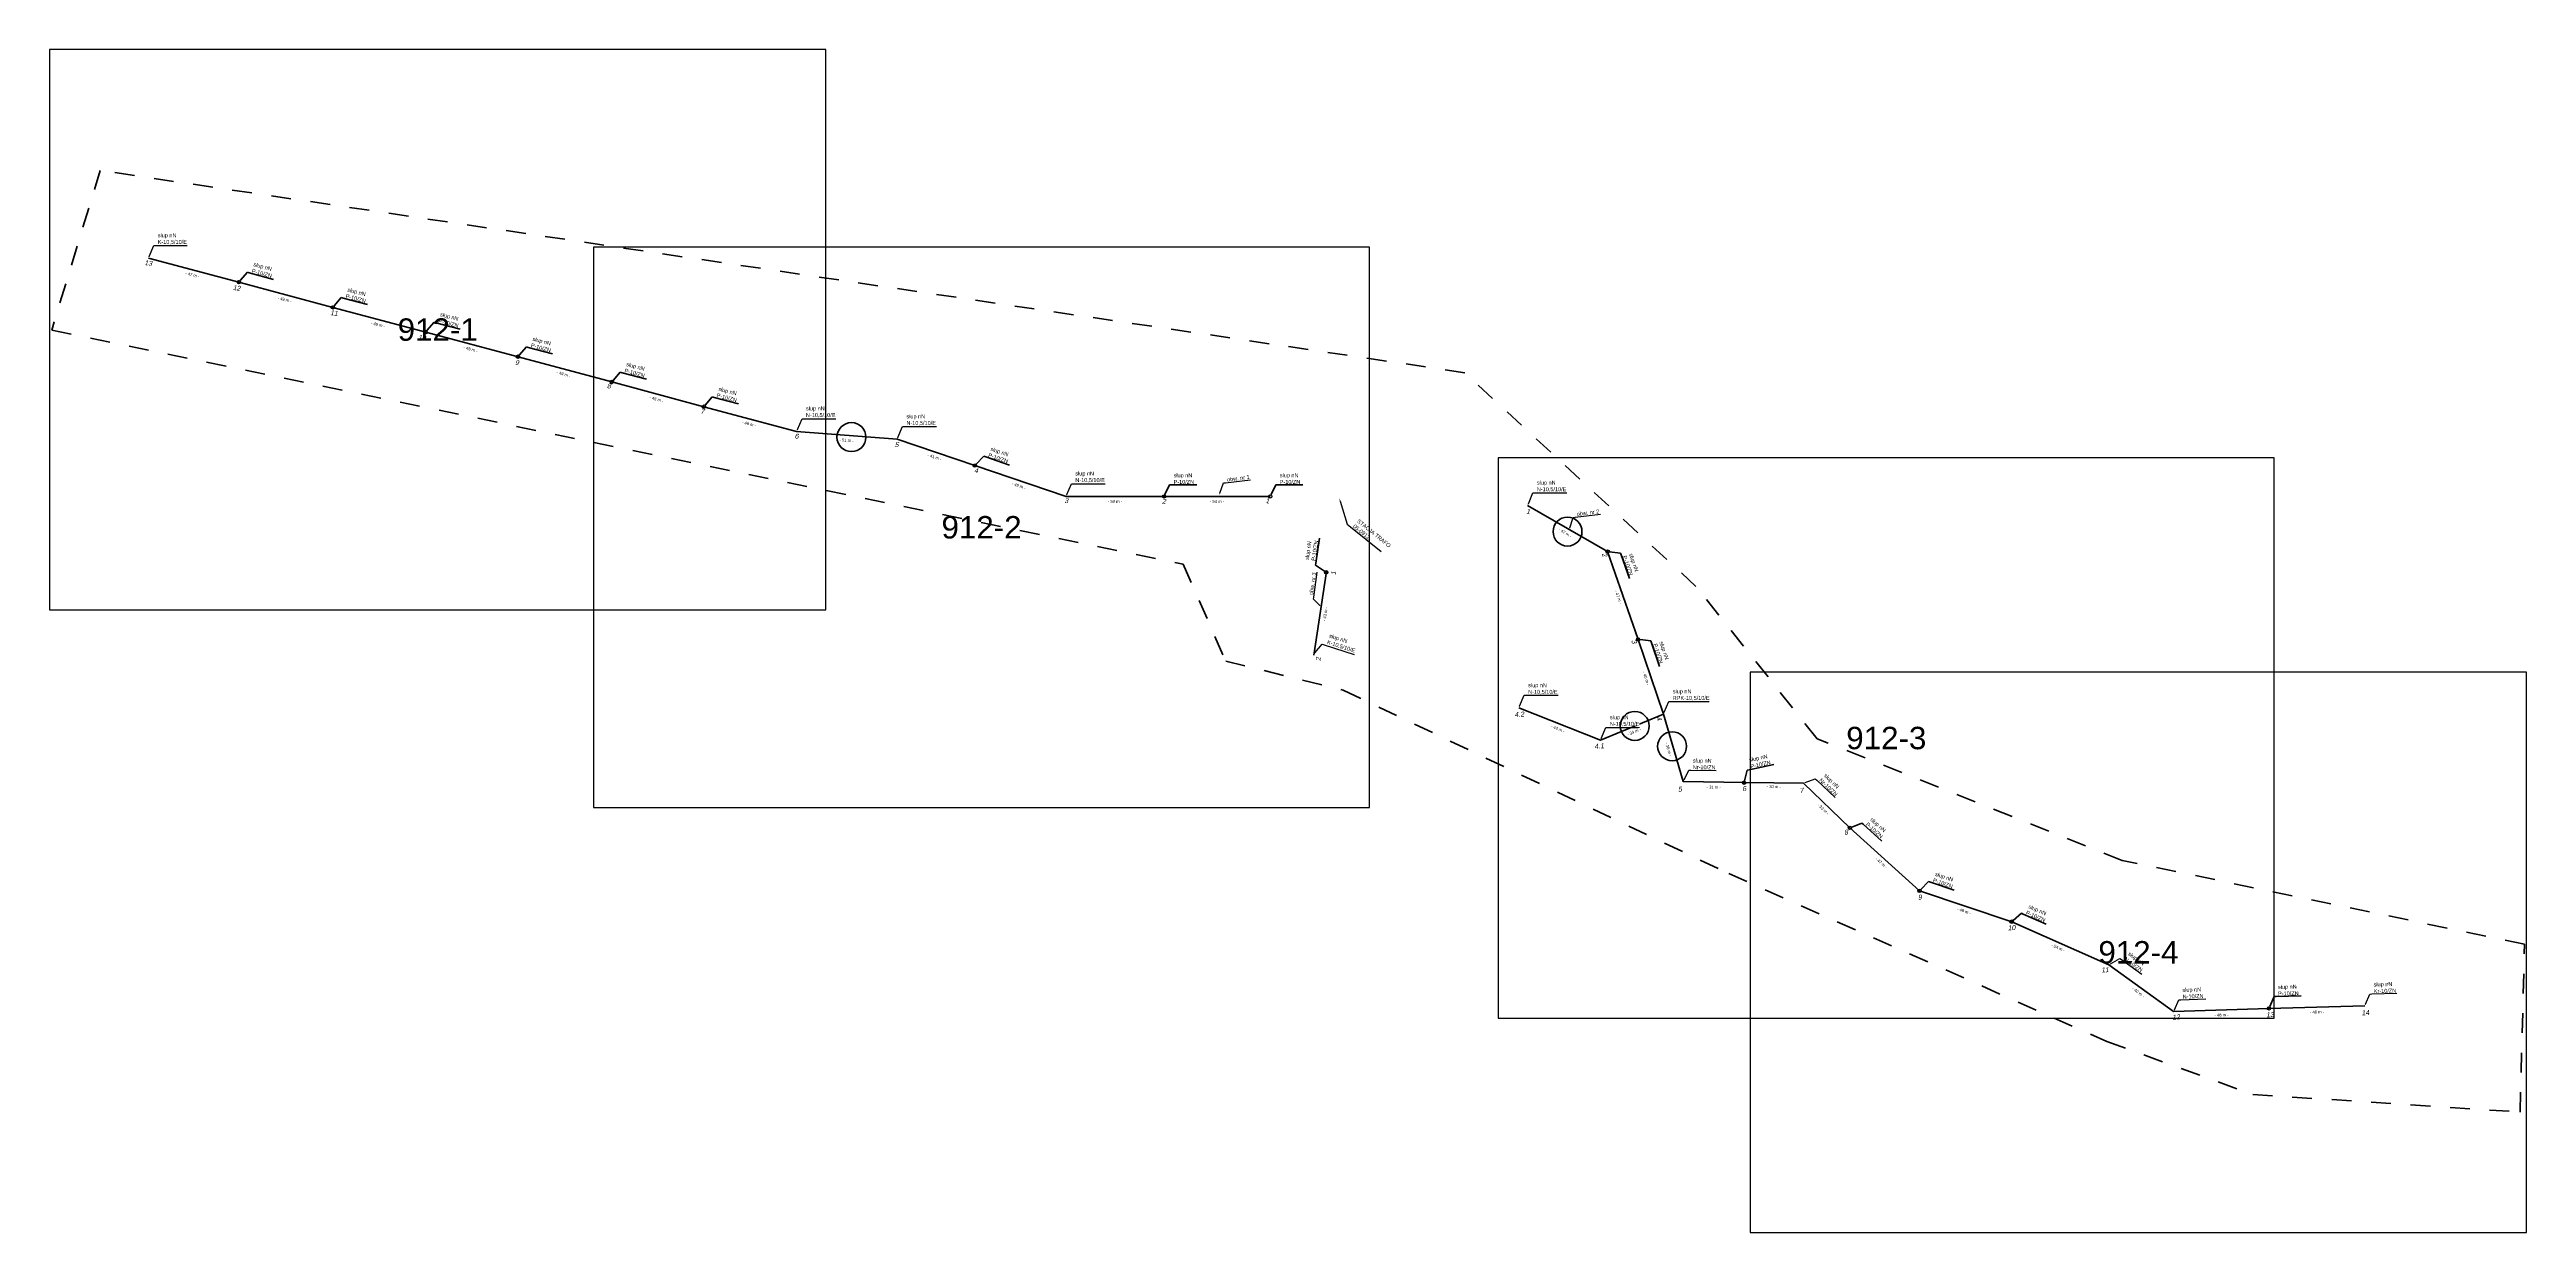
# Model space of a CAD drawing. Header units: millimetres. Extents: x 7543989 to 7550438, y 5805434 to 5809135.
# Drawn here: x 7549185 to 7550438, y 5805434 to 5806033 of the extents above; entities that cross this region are included whole.
import ezdxf
from ezdxf import colors
from ezdxf.entities.mleader import LeaderData, LeaderLine
from ezdxf.enums import TextEntityAlignment as Align
from ezdxf.math import Vec2, Vec3

# ---------------------------------------------------------------- set-up
doc = ezdxf.new("R2010")
doc.units = ezdxf.units.MM
doc.linetypes.add('4002', pattern=[2, 1, -1])
doc.layers.add('!tele', color=30, linetype='Continuous', lineweight=50, plot=False)
for name, color, linetype, lineweight in [('!trafo', 6, '4002', 50), ('_numery', 7, 'Continuous', 40), ('_PRZEWIESZENIA', 6, 'Continuous', 50)]:
    doc.layers.add(name, color=color, linetype=linetype, lineweight=lineweight)
for name, color, linetype in [('_MM opisy', 7, 'Continuous'), ('_MM slupy', 5, 'Continuous'), ('_mm trafo', 3, 'Continuous')]:
    doc.layers.add(name, color=color, linetype=linetype)
doc.layers.add('DIM', color=7, linetype='Continuous', plot=False)
doc.styles.get("Standard").update_dxf_attribs({"font": 'arial.ttf'})
doc.dimstyles.new('opis linie', dxfattribs={"dimtxt": 1.5, "dimasz": 0.18, "dimexe": 0.18, "dimexo": 0.0625, "dimgap": 2.5, "dimtad": 4, "dimdec": 0, "dimzin": 0, "dimdsep": 46, "dimtxsty": 'Standard', "dimcen": 0.09, "dimse1": 1, "dimse2": 1, "dimsd1": 1, "dimsd2": 1, "dimclrt": 256, "dimadec": 0, "dimazin": 0, "dimtfac": 1, "dimtdec": 0, "dimtofl": 0, "dimtmove": 0, "dimatfit": 3, "dimfxl": 1, "dimtfill": 1, "dimtolj": 1, "dimtzin": 0, "dimarcsym": 0})

# ---------------------------------------------------------------- blocks, each defined once
blk = doc.blocks.new('ZN')
at = {"layer": '_MM slupy', "transparency": 33554687}
h = blk.add_hatch(color=256, dxfattribs=at)
h.dxf.hatch_style = 1
h.paths.add_polyline_path([(0, -0.9), (0, 0.9, 1)])
at = {"layer": '_MM slupy'}
blk.add_circle((0, 0), 0.857, dxfattribs=at)
blk = doc.blocks.new('*D259')
at = {"layer": 'Defpoints', "color": 0}
for p in [(7549831.2, 5805768.9), (7549824.1, 5805726.6), (7549824.8, 5805726.5)]:
    blk.add_point(p, dxfattribs=at)
at = {"layer": 'DIM', "insert": (7549830.5, 5805747.3), "char_height": 1.5, "attachment_point": 5, "rotation": 81.4024, "bg_fill": 3, "box_fill_scale": 1.1, "bg_fill_color": 9, "bg_fill_true_color": 13158600, "bg_fill_transparency": 0}
blk.add_mtext('\\A1;- 43 m -', dxfattribs=at)
blk = doc.blocks.new('*D263')
at = {"layer": 'Defpoints', "color": 0}
for p in [(7550001.5, 5805696.7), (7549969.4, 5805684.2), (7549969.7, 5805683.5)]:
    blk.add_point(p, dxfattribs=at)
at = {"layer": 'DIM', "insert": (7549986.6, 5805687.7), "char_height": 1.5, "attachment_point": 5, "rotation": 22.451, "bg_fill": 3, "box_fill_scale": 1.1, "bg_fill_color": 9, "bg_fill_true_color": 13158600, "bg_fill_transparency": 0}
blk.add_mtext('\\A1;- 34 m -', dxfattribs=at)
blk = doc.blocks.new('*D264')
at = {"layer": 'Defpoints', "color": 0}
for p in [(7549928.4, 5805699.8), (7549928.6, 5805700.5), (7549969.7, 5805683.5)]:
    blk.add_point(p, dxfattribs=at)
at = {"layer": 'DIM', "insert": (7549948.1, 5805689.3), "char_height": 1.5, "attachment_point": 5, "rotation": 338.5039, "bg_fill": 3, "box_fill_scale": 1.1, "bg_fill_color": 9, "bg_fill_true_color": 13158600, "bg_fill_transparency": 0}
blk.add_mtext('\\A1;- 44 m -', dxfattribs=at)
blk = doc.blocks.new('*D265')
at = {"layer": 'Defpoints', "color": 0}
for p in [(7550307.7, 5805548.6), (7550307.7, 5805547.8), (7550356.1, 5805549.1)]:
    blk.add_point(p, dxfattribs=at)
at = {"layer": 'DIM', "insert": (7550332, 5805546), "char_height": 1.5, "attachment_point": 5, "rotation": 1.4845, "bg_fill": 3, "box_fill_scale": 1.1, "bg_fill_color": 9, "bg_fill_true_color": 13158600, "bg_fill_transparency": 0}
blk.add_mtext('\\A1;- 48 m -', dxfattribs=at)
blk = doc.blocks.new('*D266')
at = {"layer": 'Defpoints', "color": 0}
for p in [(7550259.5, 5805547), (7550307.7, 5805547.8), (7550259.5, 5805546.2)]:
    blk.add_point(p, dxfattribs=at)
at = {"layer": 'DIM', "insert": (7550283.7, 5805544.5), "char_height": 1.5, "attachment_point": 5, "rotation": 1.9475, "bg_fill": 3, "box_fill_scale": 1.1, "bg_fill_color": 9, "bg_fill_true_color": 13158600, "bg_fill_transparency": 0}
blk.add_mtext('\\A1;- 48 m -', dxfattribs=at)
blk = doc.blocks.new('*D267')
at = {"layer": 'Defpoints', "color": 0}
for p in [(7550226.7, 5805569.9), (7550227.1, 5805570.5), (7550259.5, 5805546.2)]:
    blk.add_point(p, dxfattribs=at)
at = {"layer": 'DIM', "insert": (7550241.6, 5805556), "char_height": 1.5, "attachment_point": 5, "rotation": 324.1942, "bg_fill": 3, "box_fill_scale": 1.1, "bg_fill_color": 9, "bg_fill_true_color": 13158600, "bg_fill_transparency": 0}
blk.add_mtext('\\A1;- 40 m -', dxfattribs=at)
blk = doc.blocks.new('*D268')
at = {"layer": 'Defpoints', "color": 0}
for p in [(7550177.6, 5805591.7), (7550177.9, 5805592.4), (7550226.7, 5805569.9)]:
    blk.add_point(p, dxfattribs=at)
at = {"layer": 'DIM', "insert": (7550201.1, 5805578.5), "char_height": 1.5, "attachment_point": 5, "rotation": 336.0487, "bg_fill": 3, "box_fill_scale": 1.1, "bg_fill_color": 9, "bg_fill_true_color": 13158600, "bg_fill_transparency": 0}
blk.add_mtext('\\A1;- 54 m -', dxfattribs=at)
blk = doc.blocks.new('*D269')
at = {"layer": 'Defpoints', "color": 0}
for p in [(7550131, 5805607.3), (7550131.3, 5805608.1), (7550177.6, 5805591.7)]:
    blk.add_point(p, dxfattribs=at)
at = {"layer": 'DIM', "insert": (7550153.5, 5805597.1), "char_height": 1.5, "attachment_point": 5, "rotation": 341.4346, "bg_fill": 3, "box_fill_scale": 1.1, "bg_fill_color": 9, "bg_fill_true_color": 13158600, "bg_fill_transparency": 0}
blk.add_mtext('\\A1;- 49 m -', dxfattribs=at)
blk = doc.blocks.new('*D270')
at = {"layer": 'Defpoints', "color": 0}
for p in [(7550095.8, 5805639.1), (7550096.3, 5805639.7), (7550131, 5805607.3)]:
    blk.add_point(p, dxfattribs=at)
at = {"layer": 'DIM', "insert": (7550111.7, 5805621.4), "char_height": 1.5, "attachment_point": 5, "rotation": 317.9569, "bg_fill": 3, "box_fill_scale": 1.1, "bg_fill_color": 9, "bg_fill_true_color": 13158600, "bg_fill_transparency": 0}
blk.add_mtext('\\A1;- 47 m -', dxfattribs=at)
blk = doc.blocks.new('*D271')
at = {"layer": 'Defpoints', "color": 0}
for p in [(7550072.3, 5805661.7), (7550072.8, 5805662.2), (7550095.8, 5805639.1)]:
    blk.add_point(p, dxfattribs=at)
at = {"layer": 'DIM', "insert": (7550082.3, 5805648.6), "char_height": 1.5, "attachment_point": 5, "rotation": 316.2043, "bg_fill": 3, "box_fill_scale": 1.1, "bg_fill_color": 9, "bg_fill_true_color": 13158600, "bg_fill_transparency": 0}
blk.add_mtext('\\A1;- 33 m -', dxfattribs=at)
blk = doc.blocks.new('*D272')
at = {"layer": 'Defpoints', "color": 0}
for p in [(7550001.5, 5805696.7), (7550002.2, 5805696.9), (7550011.5, 5805662.6)]:
    blk.add_point(p, dxfattribs=at)
at = {"layer": 'DIM', "insert": (7550004.1, 5805678.9), "char_height": 1.5, "attachment_point": 5, "rotation": 286.3161, "bg_fill": 3, "box_fill_scale": 1.1, "bg_fill_color": 9, "bg_fill_true_color": 13158600, "bg_fill_transparency": 0}
blk.add_mtext('\\A1;- 36 m -', dxfattribs=at)
blk = doc.blocks.new('*D273')
at = {"layer": 'Defpoints', "color": 0}
for p in [(7549989.5, 5805734.8), (7549988.7, 5805734.5), (7550001.5, 5805696.7)]:
    blk.add_point(p, dxfattribs=at)
at = {"layer": 'DIM', "insert": (7549992.7, 5805714.8), "char_height": 1.5, "attachment_point": 5, "rotation": 288.6471, "bg_fill": 3, "box_fill_scale": 1.1, "bg_fill_color": 9, "bg_fill_true_color": 13158600, "bg_fill_transparency": 0}
blk.add_mtext('\\A1;- 40 m -', dxfattribs=at)
blk = doc.blocks.new('*D274')
at = {"layer": 'Defpoints', "color": 0}
for p in [(7549973.3, 5805778.9), (7549974.1, 5805779.1), (7549988.7, 5805734.5)]:
    blk.add_point(p, dxfattribs=at)
at = {"layer": 'DIM', "insert": (7549978.7, 5805755.9), "char_height": 1.5, "attachment_point": 5, "rotation": 289.1341, "bg_fill": 3, "box_fill_scale": 1.1, "bg_fill_color": 9, "bg_fill_true_color": 13158600, "bg_fill_transparency": 0}
blk.add_mtext('\\A1;- 47 m -', dxfattribs=at)
blk = doc.blocks.new('*D275')
at = {"layer": 'Defpoints', "color": 0}
for p in [(7549932.8, 5805802.2), (7549933.2, 5805802.8), (7549973.3, 5805778.9)]:
    blk.add_point(p, dxfattribs=at)
at = {"layer": 'DIM', "insert": (7549951.8, 5805788.4), "char_height": 1.5, "attachment_point": 5, "rotation": 330.1155, "bg_fill": 3, "box_fill_scale": 1.1, "bg_fill_color": 9, "bg_fill_true_color": 13158600, "bg_fill_transparency": 0}
blk.add_mtext('\\A1;- 47 m -', dxfattribs=at)
blk = doc.blocks.new('*D276')
at = {"layer": 'Defpoints', "color": 0}
for p in [(7549749, 5805807.5), (7549749, 5805806.8), (7549802.7, 5805806.8)]:
    blk.add_point(p, dxfattribs=at)
at = {"layer": 'DIM', "insert": (7549775.8, 5805804.3), "char_height": 1.5, "attachment_point": 5, "rotation": 0.0533, "bg_fill": 3, "box_fill_scale": 1.1, "bg_fill_color": 9, "bg_fill_true_color": 13158600, "bg_fill_transparency": 0}
blk.add_mtext('\\A1;- 54 m -', dxfattribs=at)
blk = doc.blocks.new('*D277')
at = {"layer": 'Defpoints', "color": 0}
for p in [(7549699.4, 5805807.6), (7549699.4, 5805806.8), (7549749, 5805806.8)]:
    blk.add_point(p, dxfattribs=at)
at = {"layer": 'DIM', "insert": (7549724.2, 5805804.3), "char_height": 1.5, "attachment_point": 5, "rotation": 359.9191, "bg_fill": 3, "box_fill_scale": 1.1, "bg_fill_color": 9, "bg_fill_true_color": 13158600, "bg_fill_transparency": 0}
blk.add_mtext('\\A1;- 50 m -', dxfattribs=at)
blk = doc.blocks.new('*D278')
at = {"layer": 'Defpoints', "color": 0}
for p in [(7549653.3, 5805822.4), (7549653.6, 5805823.1), (7549699.4, 5805806.8)]:
    blk.add_point(p, dxfattribs=at)
at = {"layer": 'DIM', "insert": (7549675.5, 5805812.2), "char_height": 1.5, "attachment_point": 5, "rotation": 341.282, "bg_fill": 3, "box_fill_scale": 1.1, "bg_fill_color": 9, "bg_fill_true_color": 13158600, "bg_fill_transparency": 0}
blk.add_mtext('\\A1;- 49 m -', dxfattribs=at)
blk = doc.blocks.new('*D279')
at = {"layer": 'Defpoints', "color": 0}
for p in [(7549614, 5805835.7), (7549614.3, 5805836.4), (7549653.3, 5805822.4)]:
    blk.add_point(p, dxfattribs=at)
at = {"layer": 'DIM', "insert": (7549632.9, 5805826.7), "char_height": 1.5, "attachment_point": 5, "rotation": 341.3465, "bg_fill": 3, "box_fill_scale": 1.1, "bg_fill_color": 9, "bg_fill_true_color": 13158600, "bg_fill_transparency": 0}
blk.add_mtext('\\A1;- 41 m -', dxfattribs=at)
blk = doc.blocks.new('*D280')
at = {"layer": 'Defpoints', "color": 0}
for p in [(7549563.2, 5805839.7), (7549563.3, 5805840.5), (7549614, 5805835.7)]:
    blk.add_point(p, dxfattribs=at)
at = {"layer": 'DIM', "insert": (7549588.4, 5805835.2), "char_height": 1.5, "attachment_point": 5, "rotation": 355.466, "bg_fill": 3, "box_fill_scale": 1.1, "bg_fill_color": 9, "bg_fill_true_color": 13158600, "bg_fill_transparency": 0}
blk.add_mtext('\\A1;- 51 m -', dxfattribs=at)
blk = doc.blocks.new('*D281')
at = {"layer": 'Defpoints', "color": 0}
for p in [(7549516.3, 5805852.2), (7549516.5, 5805852.9), (7549563.2, 5805839.7)]:
    blk.add_point(p, dxfattribs=at)
at = {"layer": 'DIM', "insert": (7549539.1, 5805843.5), "char_height": 1.5, "attachment_point": 5, "rotation": 345.1598, "bg_fill": 3, "box_fill_scale": 1.1, "bg_fill_color": 9, "bg_fill_true_color": 13158600, "bg_fill_transparency": 0}
blk.add_mtext('\\A1;- 49 m -', dxfattribs=at)
blk = doc.blocks.new('*D282')
at = {"layer": 'Defpoints', "color": 0}
for p in [(7549469.7, 5805864.7), (7549469.9, 5805865.5), (7549516.3, 5805852.2)]:
    blk.add_point(p, dxfattribs=at)
at = {"layer": 'DIM', "insert": (7549492.3, 5805856), "char_height": 1.5, "attachment_point": 5, "rotation": 344.8958, "bg_fill": 3, "box_fill_scale": 1.1, "bg_fill_color": 9, "bg_fill_true_color": 13158600, "bg_fill_transparency": 0}
blk.add_mtext('\\A1;- 48 m -', dxfattribs=at)
blk = doc.blocks.new('*D283')
at = {"layer": 'Defpoints', "color": 0}
for p in [(7549422.3, 5805877.5), (7549422.5, 5805878.2), (7549469.7, 5805864.7)]:
    blk.add_point(p, dxfattribs=at)
at = {"layer": 'DIM', "insert": (7549445.3, 5805868.7), "char_height": 1.5, "attachment_point": 5, "rotation": 344.8946, "bg_fill": 3, "box_fill_scale": 1.1, "bg_fill_color": 9, "bg_fill_true_color": 13158600, "bg_fill_transparency": 0}
blk.add_mtext('\\A1;- 49 m -', dxfattribs=at)
blk = doc.blocks.new('*D284')
at = {"layer": 'Defpoints', "color": 0}
for p in [(7549375.6, 5805889.9), (7549375.8, 5805890.6), (7549422.3, 5805877.5)]:
    blk.add_point(p, dxfattribs=at)
at = {"layer": 'DIM', "insert": (7549398.3, 5805881.3), "char_height": 1.5, "attachment_point": 5, "rotation": 345.1701, "bg_fill": 3, "box_fill_scale": 1.1, "bg_fill_color": 9, "bg_fill_true_color": 13158600, "bg_fill_transparency": 0}
blk.add_mtext('\\A1;- 48 m -', dxfattribs=at)
blk = doc.blocks.new('*D285')
at = {"layer": 'Defpoints', "color": 0}
for p in [(7549328.7, 5805902.4), (7549328.9, 5805903.1), (7549375.6, 5805889.9)]:
    blk.add_point(p, dxfattribs=at)
at = {"layer": 'DIM', "insert": (7549351.5, 5805893.7), "char_height": 1.5, "attachment_point": 5, "rotation": 345.0428, "bg_fill": 3, "box_fill_scale": 1.1, "bg_fill_color": 9, "bg_fill_true_color": 13158600, "bg_fill_transparency": 0}
blk.add_mtext('\\A1;- 49 m -', dxfattribs=at)
blk = doc.blocks.new('*D286')
at = {"layer": 'Defpoints', "color": 0}
for p in [(7549281.2, 5805915.2), (7549281.4, 5805915.9), (7549328.7, 5805902.4)]:
    blk.add_point(p, dxfattribs=at)
at = {"layer": 'DIM', "insert": (7549304.3, 5805906.4), "char_height": 1.5, "attachment_point": 5, "rotation": 344.9613, "bg_fill": 3, "box_fill_scale": 1.1, "bg_fill_color": 9, "bg_fill_true_color": 13158600, "bg_fill_transparency": 0}
blk.add_mtext('\\A1;- 49 m -', dxfattribs=at)
blk = doc.blocks.new('*D287')
at = {"layer": 'Defpoints', "color": 0}
for p in [(7549235.4, 5805927.3), (7549235.6, 5805928.1), (7549281.2, 5805915.2)]:
    blk.add_point(p, dxfattribs=at)
at = {"layer": 'DIM', "insert": (7549257.6, 5805918.9), "char_height": 1.5, "attachment_point": 5, "rotation": 345.1123, "bg_fill": 3, "box_fill_scale": 1.1, "bg_fill_color": 9, "bg_fill_true_color": 13158600, "bg_fill_transparency": 0}
blk.add_mtext('\\A1;- 47 m -', dxfattribs=at)
blk = doc.blocks.new('*D383')
at = {"layer": 'Defpoints', "color": 0}
for p in [(7550011.5, 5805662.6), (7550042.4, 5805662.7), (7550042.4, 5805662.1)]:
    blk.add_point(p, dxfattribs=at)
at = {"layer": 'DIM', "insert": (7550026.9, 5805659.7), "char_height": 1.5, "attachment_point": 5, "rotation": 359.1315, "bg_fill": 3, "box_fill_scale": 1.1, "bg_fill_color": 9, "bg_fill_true_color": 13158600, "bg_fill_transparency": 0}
blk.add_mtext('\\A1;- 31 m -', dxfattribs=at)
blk = doc.blocks.new('*D384')
at = {"layer": 'Defpoints', "color": 0}
for p in [(7550042.4, 5805662.1), (7550072.3, 5805663), (7550072.3, 5805661.7)]:
    blk.add_point(p, dxfattribs=at)
at = {"layer": 'DIM', "insert": (7550057.3, 5805660), "char_height": 1.5, "attachment_point": 5, "rotation": 359.1912, "bg_fill": 3, "box_fill_scale": 1.1, "bg_fill_color": 9, "bg_fill_true_color": 13158600, "bg_fill_transparency": 0}
blk.add_mtext('\\A1;- 30 m -', dxfattribs=at)
blk = doc.blocks.new('q')
at = {"layer": '_MM slupy'}
blk.add_blockref('ZN', (0, 0), dxfattribs=at)
at = {"layer": '_MM opisy'}
ml = blk.add_multileader_mtext('Standard', dxfattribs=at)
ml.set_content('\\pxql;słup nN\\PP-10/ZN', color=256)
ml.set_leader_properties()
ml.build(insert=Vec2(0, 0))
ml.multileader.update_dxf_attribs({"has_text_frame": 1, "text_left_attachment_type": 5, "text_right_attachment_type": 5, "dogleg_length": 1, "arrow_head_size": 1})
ctx = ml.context
ctx.base_point, ctx.char_height, ctx.arrow_head_size, ctx.landing_gap_size, ctx.plane_origin = Vec3(3.8, 5.9), 2, 1, 1, Vec3(1.7, -1.4)
ctx.left_attachment, ctx.right_attachment = 5, 5
notes = []
notes.append((ctx, [(0, (1, 1, 0), (2.8, 5.9), (1, 0), 1, [(0, [(0, 0), (2.8, 5.9)], 0, [])])]))
ctx.mtext.insert, ctx.mtext.flow_direction = Vec3(4.8, 11.7), 5
ctx.mtext.has_bg_fill, ctx.mtext.bg_color, ctx.mtext.bg_scale_factor, ctx.mtext.bg_transparency, ctx.mtext.use_window_bg_color = 1, -1023410175, 1, 0, 1
for ctx, leaders in notes:
    for number, flags, end, landing, length, lines in leaders:
        leader = LeaderData()
        leader.index, (leader.has_last_leader_line, leader.has_dogleg_vector, leader.attachment_direction) = number, flags
        leader.last_leader_point, leader.dogleg_vector, leader.dogleg_length = Vec3(end), Vec3(landing), length
        for number, points, colour, breaks in lines:
            line = LeaderLine()
            line.index, line.vertices, line.color, line.breaks = number, Vec3.list(points), colors.encode_raw_color(colour), breaks
            leader.lines.append(line)
        ctx.leaders.append(leader)

msp = doc.modelspace()

# ---------------------------------------------------------------- linework, layer by layer
at = {"layer": '!tele'}
for points in [[(7549235.4, 5805927.3), (7549281.2, 5805915.2), (7549328.7, 5805902.4), (7549375.6, 5805889.9), (7549422.3, 5805877.5), (7549469.7, 5805864.7), (7549516.3, 5805852.2), (7549563.2, 5805839.7), (7549614, 5805835.7), (7549653.3, 5805822.4), (7549699.4, 5805806.8), (7549749, 5805806.8), (7549802.7, 5805806.8)], [(7549831.2, 5805768.9), (7549824.8, 5805726.5)], [(7549928.4, 5805699.8), (7549969.7, 5805683.5), (7550001.5, 5805696.7)]]:
    msp.add_lwpolyline(points, dxfattribs=at)
at = {"layer": '!tele', "elevation": 142.3}
msp.add_lwpolyline([(7549932.8, 5805802.2), (7549973.3, 5805778.9), (7549988.7, 5805734.5), (7550001.5, 5805696.7), (7550011.5, 5805662.6), (7550042.4, 5805662.1), (7550072.3, 5805661.7), (7550095.8, 5805639.1), (7550131, 5805607.3), (7550177.6, 5805591.7), (7550226.7, 5805569.9), (7550259.5, 5805546.2), (7550307.7, 5805547.8), (7550356.1, 5805549.1)], dxfattribs=at)
at = {"layer": '!trafo', "ltscale": 10}
msp.add_lwpolyline([(7549211, 5805971.7), (7549186.5, 5805890.9), (7549758.6, 5805772.5), (7549780.2, 5805723.5), (7549839.5, 5805708.8), (7550034.6, 5805616), (7550225.7, 5805531.1), (7550299.5, 5805504.3), (7550434.7, 5805495.4), (7550436.9, 5805580.3), (7550233.5, 5805622.7), (7550079.3, 5805684.2), (7550017.9, 5805761.3), (7549901, 5805869.4)], close=True, dxfattribs=at)

# ---------------------------------------------------------------- texts
at = {"layer": 'Defpoints', "color": 4}
for s, p in [('912-2', (7549656.7, 5805791.2)), ('912-3', (7550114.2, 5805684.6))]:
    msp.add_text(s, height=11.34, dxfattribs=at).set_placement(p, align=Align.MIDDLE_CENTER)

# ---------------------------------------------------------------- next in the draw order: block references
at = {"layer": '!tele'}
for p, rotation in [((7549281.2, 5805915.2), 344.9613450571321), ((7549328.7, 5805902.4), 345.042755436257), ((7549375.6, 5805889.9), 345.1701493127425), ((7549422.3, 5805877.5), 344.8946014574137), ((7549469.7, 5805864.7), 344.895809969816), ((7549516.3, 5805852.2), 345.1597684521026), ((7549653.3, 5805822.4), 341.2819642050806), ((7549749, 5805806.8), 0.0533083017925407), ((7549802.7, 5805806.8), 0.0533083017925407), ((7549831, 5805768.4), 81.40240581521961), ((7549973.3, 5805778.9), 289.1340666324703), ((7549988.7, 5805734.5), 288.6471443674744), ((7550042.3, 5805662), 11.81122716417796), ((7550095.8, 5805639.1), 317.9569189711031), ((7550131, 5805607.3), 341.4346161530772), ((7550177.6, 5805591.7), 336.0486693569933), ((7550307.7, 5805547.8), 1.484486758979687)]:
    msp.add_blockref('q', p, dxfattribs=dict(at, rotation=rotation))

# ---------------------------------------------------------------- next in the draw order: leaders
at = {"layer": '_MM opisy'}
ml = msp.add_multileader_mtext('Standard', dxfattribs=at)
ml.set_content('\\pxql;słup nN\\PK-10,5/10/E', color=256)
ml.set_leader_properties()
ml.build(insert=Vec2(0, 0))
ml.multileader.update_dxf_attribs({"has_text_frame": 1, "text_left_attachment_type": 5, "text_right_attachment_type": 5, "dogleg_length": 1, "arrow_head_size": 1})
ctx = ml.context
ctx.base_point, ctx.char_height, ctx.arrow_head_size, ctx.landing_gap_size, ctx.plane_origin = Vec3(7549239.1, 5805933.8), 2, 1, 1, Vec3(7549237.1, 5805925.9)
ctx.left_attachment, ctx.right_attachment = 5, 5
notes = []
notes.append((ctx, [(0, (1, 1, 0), (7549238.1, 5805933.8), (1, 0), 1, [(0, [(7549235.4, 5805927.3), (7549238.1, 5805933.8)], 0, [])])]))
ctx.mtext.insert, ctx.mtext.flow_direction = Vec3(7549240.1, 5805939.9), 5
ctx.mtext.has_bg_fill, ctx.mtext.bg_color, ctx.mtext.bg_scale_factor, ctx.mtext.bg_transparency, ctx.mtext.use_window_bg_color = 1, -1023410175, 1, 0, 1
ml = msp.add_multileader_mtext('Standard', dxfattribs=at)
ml.set_content('\\pxql;słup nN\\PN-10,5/10/E', color=256)
ml.set_leader_properties()
ml.build(insert=Vec2(0, 0))
ml.multileader.update_dxf_attribs({"has_text_frame": 1, "text_left_attachment_type": 5, "text_right_attachment_type": 5, "dogleg_length": 1, "arrow_head_size": 1})
ctx = ml.context
ctx.base_point, ctx.char_height, ctx.arrow_head_size, ctx.landing_gap_size, ctx.plane_origin = Vec3(7549566.9, 5805846.1), 2, 1, 1, Vec3(7549564.9, 5805838.3)
ctx.left_attachment, ctx.right_attachment = 5, 5
notes.append((ctx, [(0, (1, 1, 0), (7549565.9, 5805846.1), (1, 0), 1, [(0, [(7549563.2, 5805839.7), (7549565.9, 5805846.1)], 0, [])])]))
ctx.mtext.insert, ctx.mtext.flow_direction = Vec3(7549567.9, 5805852.3), 5
ctx.mtext.has_bg_fill, ctx.mtext.bg_color, ctx.mtext.bg_scale_factor, ctx.mtext.bg_transparency, ctx.mtext.use_window_bg_color = 1, -1023410175, 1, 0, 1
ml = msp.add_multileader_mtext('Standard', dxfattribs=at)
ml.set_content('\\pxql;słup nN\\PN-10,5/10/E', color=256)
ml.set_leader_properties()
ml.build(insert=Vec2(0, 0))
ml.multileader.update_dxf_attribs({"has_text_frame": 1, "text_left_attachment_type": 5, "text_right_attachment_type": 5, "dogleg_length": 1, "arrow_head_size": 1})
ctx = ml.context
ctx.base_point, ctx.char_height, ctx.arrow_head_size, ctx.landing_gap_size, ctx.plane_origin = Vec3(7549617.7, 5805842.1), 2, 1, 1, Vec3(7549615.8, 5805834.3)
ctx.left_attachment, ctx.right_attachment = 5, 5
notes.append((ctx, [(0, (1, 1, 0), (7549616.7, 5805842.1), (1, 0), 1, [(0, [(7549614, 5805835.7), (7549616.7, 5805842.1)], 0, [])])]))
ctx.mtext.insert, ctx.mtext.flow_direction = Vec3(7549618.7, 5805848.3), 5
ctx.mtext.has_bg_fill, ctx.mtext.bg_color, ctx.mtext.bg_scale_factor, ctx.mtext.bg_transparency, ctx.mtext.use_window_bg_color = 1, -1023410175, 1, 0, 1
ml = msp.add_multileader_mtext('Standard', dxfattribs=at)
ml.set_content('\\pxql;słup nN\\PN-10,5/10/E', color=256)
ml.set_leader_properties()
ml.build(insert=Vec2(0, 0))
ml.multileader.update_dxf_attribs({"has_text_frame": 1, "text_left_attachment_type": 5, "text_right_attachment_type": 5, "dogleg_length": 1, "arrow_head_size": 1})
ctx = ml.context
ctx.base_point, ctx.char_height, ctx.arrow_head_size, ctx.landing_gap_size, ctx.plane_origin = Vec3(7549703.1, 5805813.2), 2, 1, 1, Vec3(7549701.1, 5805805.4)
ctx.left_attachment, ctx.right_attachment = 5, 5
notes.append((ctx, [(0, (1, 1, 0), (7549702.1, 5805813.2), (1, 0), 1, [(0, [(7549699.4, 5805806.8), (7549702.1, 5805813.2)], 0, [])])]))
ctx.mtext.insert, ctx.mtext.flow_direction = Vec3(7549704.1, 5805819.4), 5
ctx.mtext.has_bg_fill, ctx.mtext.bg_color, ctx.mtext.bg_scale_factor, ctx.mtext.bg_transparency, ctx.mtext.use_window_bg_color = 1, -1023410175, 1, 0, 1
ml = msp.add_multileader_mtext('Standard', dxfattribs=at)
ml.set_content('\\pxql;słup nN\\PN-10,5/10/E', color=256)
ml.set_leader_properties()
ml.build(insert=Vec2(0, 0))
ml.multileader.update_dxf_attribs({"has_text_frame": 1, "text_left_attachment_type": 5, "text_right_attachment_type": 5, "dogleg_length": 1, "arrow_head_size": 1})
ctx = ml.context
ctx.base_point, ctx.char_height, ctx.arrow_head_size, ctx.landing_gap_size, ctx.plane_origin = Vec3(7549936.5, 5805808.6, 142.3), 2, 1, 1, Vec3(7549934.5, 5805800.8, 142.3)
ctx.left_attachment, ctx.right_attachment = 5, 5
notes.append((ctx, [(0, (1, 1, 0), (7549935.5, 5805808.6, 142.3), (1, 0), 1, [(0, [(7549932.8, 5805802.2, 142.3), (7549935.5, 5805808.6, 142.3)], 0, [])])]))
ctx.mtext.insert, ctx.mtext.flow_direction = Vec3(7549937.5, 5805814.8, 142.3), 5
ctx.mtext.has_bg_fill, ctx.mtext.bg_color, ctx.mtext.bg_scale_factor, ctx.mtext.bg_transparency, ctx.mtext.use_window_bg_color = 1, -1023410175, 1, 0, 1
ml = msp.add_multileader_mtext('Standard', dxfattribs=at)
ml.set_content('\\pxql;słup nN\\PK-10,5/10/E', color=256)
ml.set_leader_properties()
ml.build(insert=Vec2(0, 0))
ml.multileader.update_dxf_attribs({"has_text_frame": 1, "text_left_attachment_type": 5, "text_right_attachment_type": 5, "dogleg_length": 1, "arrow_head_size": 1})
ctx = ml.context
ctx.base_point, ctx.char_height, ctx.arrow_head_size, ctx.landing_gap_size, ctx.plane_origin, ctx.plane_x_axis, ctx.plane_y_axis = Vec3(7549830, 5805731.8), 2, 1, 1, Vec3(7549825.7, 5805725), Vec3(0.95073, -0.310021), Vec3(0.310021, 0.95073)
ctx.left_attachment, ctx.right_attachment = 5, 5
notes.append((ctx, [(0, (1, 1, 0), (7549829, 5805732.1), (0.95073, -0.310021), 1, [(0, [(7549824.5, 5805726.9), (7549829, 5805732.1)], 0, [])])]))
ctx.mtext.insert, ctx.mtext.text_direction, ctx.mtext.flow_direction = Vec3(7549832.9, 5805737.4), Vec3(0.95073, -0.310021), 5
ctx.mtext.has_bg_fill, ctx.mtext.bg_color, ctx.mtext.bg_scale_factor, ctx.mtext.bg_transparency, ctx.mtext.use_window_bg_color = 1, -1023410175, 1, 0, 1
ml = msp.add_multileader_mtext('Standard', dxfattribs=at)
ml.set_content('\\pxql;słup nN\\PN-10,5/10/E', color=256)
ml.set_leader_properties()
ml.build(insert=Vec2(0, 0))
ml.multileader.update_dxf_attribs({"has_text_frame": 1, "text_left_attachment_type": 5, "text_right_attachment_type": 5, "dogleg_length": 1, "arrow_head_size": 1})
ctx = ml.context
ctx.base_point, ctx.char_height, ctx.arrow_head_size, ctx.landing_gap_size, ctx.plane_origin = Vec3(7549932.1, 5805706.2), 2, 1, 1, Vec3(7549930.1, 5805698.3)
ctx.left_attachment, ctx.right_attachment = 5, 5
notes.append((ctx, [(0, (1, 1, 0), (7549931.1, 5805706.2), (1, 0), 1, [(0, [(7549928.4, 5805699.8), (7549931.1, 5805706.2)], 0, [])])]))
ctx.mtext.insert, ctx.mtext.flow_direction = Vec3(7549933.1, 5805712.3), 5
ctx.mtext.has_bg_fill, ctx.mtext.bg_color, ctx.mtext.bg_scale_factor, ctx.mtext.bg_transparency, ctx.mtext.use_window_bg_color = 1, -1023410175, 1, 0, 1
ml = msp.add_multileader_mtext('Standard', dxfattribs=at)
ml.set_content('\\pxql;słup nN\\PRPK-10,5/10/E', color=256)
ml.set_leader_properties()
ml.build(insert=Vec2(0, 0))
ml.multileader.update_dxf_attribs({"has_text_frame": 1, "text_left_attachment_type": 5, "text_right_attachment_type": 5, "dogleg_length": 1, "arrow_head_size": 1})
ctx = ml.context
ctx.base_point, ctx.char_height, ctx.arrow_head_size, ctx.landing_gap_size, ctx.plane_origin = Vec3(7550005.2, 5805703.1, 143), 2, 1, 1, Vec3(7550003.2, 5805695.2, 143)
ctx.left_attachment, ctx.right_attachment = 5, 5
notes.append((ctx, [(0, (1, 1, 0), (7550004.2, 5805703.1, 143), (1, 0), 1, [(0, [(7550001.5, 5805696.7, 143), (7550004.2, 5805703.1, 143)], 0, [])])]))
ctx.mtext.insert, ctx.mtext.flow_direction = Vec3(7550006.2, 5805709.2, 143), 5
ctx.mtext.has_bg_fill, ctx.mtext.bg_color, ctx.mtext.bg_scale_factor, ctx.mtext.bg_transparency, ctx.mtext.use_window_bg_color = 1, -1023410175, 1, 0, 1
ml = msp.add_multileader_mtext('Standard', dxfattribs=at)
ml.set_content('\\pxql;słup nN\\PN-10,5/10/E', color=256)
ml.set_leader_properties()
ml.build(insert=Vec2(0, 0))
ml.multileader.update_dxf_attribs({"has_text_frame": 1, "text_left_attachment_type": 5, "text_right_attachment_type": 5, "dogleg_length": 1, "arrow_head_size": 1})
ctx = ml.context
ctx.base_point, ctx.char_height, ctx.arrow_head_size, ctx.landing_gap_size, ctx.plane_origin = Vec3(7549973.4, 5805689.9), 2, 1, 1, Vec3(7549971.4, 5805682.1)
ctx.left_attachment, ctx.right_attachment = 5, 5
notes.append((ctx, [(0, (1, 1, 0), (7549972.4, 5805689.9), (1, 0), 1, [(0, [(7549969.7, 5805683.5), (7549972.4, 5805689.9)], 0, [])])]))
ctx.mtext.insert, ctx.mtext.flow_direction = Vec3(7549974.4, 5805696.1), 5
ctx.mtext.has_bg_fill, ctx.mtext.bg_color, ctx.mtext.bg_scale_factor, ctx.mtext.bg_transparency, ctx.mtext.use_window_bg_color = 1, -1023410175, 1, 0, 1
ml = msp.add_multileader_mtext('Standard', dxfattribs=at)
ml.set_content('\\pxql;słup nN\\PNr-10/ZN', color=256)
ml.set_leader_properties()
ml.build(insert=Vec2(0, 0))
ml.multileader.update_dxf_attribs({"has_text_frame": 1, "text_left_attachment_type": 5, "text_right_attachment_type": 5, "dogleg_length": 1, "arrow_head_size": 1})
ctx = ml.context
ctx.base_point, ctx.char_height, ctx.arrow_head_size, ctx.landing_gap_size, ctx.plane_origin, ctx.plane_x_axis, ctx.plane_y_axis = Vec3(7550015.3, 5805668.4), 2, 1, 1, Vec3(7550013.2, 5805661.1), Vec3(0.999893, -0.014645), Vec3(0.014645, 0.999893)
ctx.left_attachment, ctx.right_attachment = 5, 5
notes.append((ctx, [(0, (1, 1, 0), (7550014.3, 5805668.4), (0.999893, -0.014645), 1, [(0, [(7550011.5, 5805662.6), (7550014.3, 5805668.4)], 0, [])])]))
ctx.mtext.insert, ctx.mtext.text_direction, ctx.mtext.flow_direction = Vec3(7550016.4, 5805674.2), Vec3(0.999893, -0.014645), 5
ctx.mtext.has_bg_fill, ctx.mtext.bg_color, ctx.mtext.bg_scale_factor, ctx.mtext.bg_transparency, ctx.mtext.use_window_bg_color = 1, -1023410175, 1, 0, 1
ml = msp.add_multileader_mtext('Standard', dxfattribs=at)
ml.set_content('\\pxql;słup nN\\PN-10/ZN', color=256)
ml.set_leader_properties()
ml.build(insert=Vec2(0, 0))
ml.multileader.update_dxf_attribs({"has_text_frame": 1, "text_left_attachment_type": 5, "text_right_attachment_type": 5, "dogleg_length": 1, "arrow_head_size": 1})
ctx = ml.context
ctx.base_point, ctx.char_height, ctx.arrow_head_size, ctx.landing_gap_size, ctx.plane_origin, ctx.plane_x_axis, ctx.plane_y_axis = Vec3(7550233.2, 5805572.5), 2, 1, 1, Vec3(7550227.2, 5805567.7), Vec3(0.811005, -0.58504), Vec3(0.58504, 0.811005)
ctx.left_attachment, ctx.right_attachment = 5, 5
notes.append((ctx, [(0, (1, 1, 0), (7550232.3, 5805573.1), (0.811005, -0.58504), 1, [(0, [(7550226.7, 5805569.9), (7550232.3, 5805573.1)], 0, [])])]))
ctx.mtext.insert, ctx.mtext.text_direction, ctx.mtext.flow_direction = Vec3(7550237.4, 5805576.6), Vec3(0.811005, -0.58504), 5
ctx.mtext.has_bg_fill, ctx.mtext.bg_color, ctx.mtext.bg_scale_factor, ctx.mtext.bg_transparency, ctx.mtext.use_window_bg_color = 1, -1023410175, 1, 0, 1
ml = msp.add_multileader_mtext('Standard', dxfattribs=at)
ml.set_content('\\pxql;słup nN\\PKr-10/ZN', color=256)
ml.set_leader_properties()
ml.build(insert=Vec2(0, 0))
ml.multileader.update_dxf_attribs({"has_text_frame": 1, "text_left_attachment_type": 5, "text_right_attachment_type": 5, "dogleg_length": 1, "arrow_head_size": 1})
ctx = ml.context
ctx.base_point, ctx.char_height, ctx.arrow_head_size, ctx.landing_gap_size, ctx.plane_origin, ctx.plane_x_axis, ctx.plane_y_axis = Vec3(7550359.7, 5805555.1), 2, 1, 1, Vec3(7550357.9, 5805547.7), Vec3(0.999664, 0.025906), Vec3(-0.025906, 0.999664)
ctx.left_attachment, ctx.right_attachment = 5, 5
notes.append((ctx, [(0, (1, 1, 0), (7550358.7, 5805555.1), (0.999664, 0.025906), 1, [(0, [(7550356.1, 5805549.1), (7550358.7, 5805555.1)], 0, [])])]))
ctx.mtext.insert, ctx.mtext.text_direction, ctx.mtext.flow_direction = Vec3(7550360.6, 5805560.9), Vec3(0.999664, 0.025906), 5
ctx.mtext.has_bg_fill, ctx.mtext.bg_color, ctx.mtext.bg_scale_factor, ctx.mtext.bg_transparency, ctx.mtext.use_window_bg_color = 1, -1023410175, 1, 0, 1
ml = msp.add_multileader_mtext('Standard', dxfattribs=at)
ml.set_content('\\pxql;słup nN\\PN-10/ZN', color=256)
ml.set_leader_properties()
ml.build(insert=Vec2(0, 0))
ml.multileader.update_dxf_attribs({"has_text_frame": 1, "text_left_attachment_type": 5, "text_right_attachment_type": 5, "dogleg_length": 1, "arrow_head_size": 1})
ctx = ml.context
ctx.base_point, ctx.char_height, ctx.arrow_head_size, ctx.landing_gap_size, ctx.plane_origin, ctx.plane_x_axis, ctx.plane_y_axis = Vec3(7550263.1, 5805552.2), 2, 1, 1, Vec3(7550261.3, 5805544.8), Vec3(0.999422, 0.033984), Vec3(-0.033984, 0.999422)
ctx.left_attachment, ctx.right_attachment = 5, 5
notes.append((ctx, [(0, (1, 1, 0), (7550262.1, 5805552.2), (0.999422, 0.033984), 1, [(0, [(7550259.5, 5805546.2), (7550262.1, 5805552.2)], 0, [])])]))
ctx.mtext.insert, ctx.mtext.text_direction, ctx.mtext.flow_direction = Vec3(7550263.9, 5805558.1), Vec3(0.999422, 0.033984), 5
ctx.mtext.has_bg_fill, ctx.mtext.bg_color, ctx.mtext.bg_scale_factor, ctx.mtext.bg_transparency, ctx.mtext.use_window_bg_color = 1, -1023410175, 1, 0, 1
for ctx, leaders in notes:
    for number, flags, end, landing, length, lines in leaders:
        leader = LeaderData()
        leader.index, (leader.has_last_leader_line, leader.has_dogleg_vector, leader.attachment_direction) = number, flags
        leader.last_leader_point, leader.dogleg_vector, leader.dogleg_length = Vec3(end), Vec3(landing), length
        for number, points, colour, breaks in lines:
            line = LeaderLine()
            line.index, line.vertices, line.color, line.breaks = number, Vec3.list(points), colors.encode_raw_color(colour), breaks
            leader.lines.append(line)
        ctx.leaders.append(leader)

# ---------------------------------------------------------------- next in the draw order: texts
at = {"layer": '_numery', "oblique": 10}
msp.add_text('6', height=2.5, rotation=3.1715, dxfattribs=at).set_placement((7550041.5, 5805657.7))

# ---------------------------------------------------------------- next in the draw order: dimensions: what is measured, and where the dimension line sits
at = {"layer": 'DIM'}
for p1, p2, distance, picture, middle in [((7549802.7, 5805806.8), (7549749, 5805806.8), -0.7, '*D276', (7549775.8, 5805804.3)), ((7549831.2, 5805768.9), (7549824.8, 5805726.5), -0.8, '*D259', (7549830.5, 5805747.3)), ((7550001.5, 5805696.7), (7549969.7, 5805683.5), -0.7, '*D263', (7549986.6, 5805687.7)), ((7550356.1, 5805549.1), (7550307.7, 5805547.8), -0.8, '*D265', (7550332, 5805546))]:
    dim = msp.add_aligned_dim(p1=p1, p2=p2, distance=distance, dimstyle='opis linie', override={"dimpost": '- <> m -'}, dxfattribs=at)
    dim.commit()
    dim.dimension.update_dxf_attribs({"geometry": picture, "text_midpoint": middle})

# ---------------------------------------------------------------- next in the draw order: leaders
at = {"layer": '_MM opisy'}
ml = msp.add_multileader_mtext('Standard', dxfattribs=at)
ml.set_content('\\pxql;słup nN\\PNr-10/ZN', color=256)
ml.set_leader_properties()
ml.build(insert=Vec2(0, 0))
ml.multileader.update_dxf_attribs({"has_text_frame": 1, "text_left_attachment_type": 5, "text_right_attachment_type": 5, "dogleg_length": 1, "arrow_head_size": 1})
ctx = ml.context
ctx.base_point, ctx.char_height, ctx.arrow_head_size, ctx.landing_gap_size, ctx.plane_origin, ctx.plane_x_axis, ctx.plane_y_axis = Vec3(7550079.1, 5805663.3), 2, 1, 1, Vec3(7550072.5, 5805659.5), Vec3(0.721812, -0.692089), Vec3(0.692089, 0.721812)
ctx.left_attachment, ctx.right_attachment = 5, 5
notes = []
notes.append((ctx, [(0, (1, 1, 0), (7550078.3, 5805664), (0.721812, -0.692089), 1, [(0, [(7550072.3, 5805661.7), (7550078.3, 5805664)], 0, [])])]))
ctx.mtext.insert, ctx.mtext.text_direction, ctx.mtext.flow_direction = Vec3(7550083.8, 5805666.8), Vec3(0.721812, -0.692089), 5
ctx.mtext.has_bg_fill, ctx.mtext.bg_color, ctx.mtext.bg_scale_factor, ctx.mtext.bg_transparency, ctx.mtext.use_window_bg_color = 1, -1023410175, 1, 0, 1
at = {"layer": '_mm trafo', "color": 3}
ml = msp.add_multileader_mtext('Standard', dxfattribs=at)
ml.set_content('STACJA TRAFO\\P05-0912', color=3)
ml.set_leader_properties()
ml.build(insert=Vec2(0, 0))
ml.multileader.update_dxf_attribs({"has_text_frame": 1, "text_left_attachment_type": 5, "text_right_attachment_type": 5, "dogleg_length": 1, "arrow_head_size": 1.5})
ctx = ml.context
ctx.base_point, ctx.char_height, ctx.arrow_head_size, ctx.plane_origin, ctx.plane_x_axis, ctx.plane_y_axis = Vec3(7549842.4, 5805792.2), 2, 1.5, Vec3(7549820.4, 5805780.1), Vec3(0.778599, -0.627521), Vec3(0.627521, 0.778599)
ctx.left_attachment, ctx.right_attachment, ctx.attachment_type = 5, 5, 2
notes.append((ctx, [(0, (1, 1, 0), (7549841.6, 5805792.8), (0.778599, -0.627521), 1, [(0, [(7549837.6, 5805805.8)], 0, [])])]))
ctx.mtext.insert, ctx.mtext.text_direction, ctx.mtext.rotation, ctx.mtext.flow_direction = Vec3(7549847.6, 5805795.5), Vec3(0.778599, -0.627521), 6.129723, 5
ctx.mtext.has_bg_fill, ctx.mtext.bg_color, ctx.mtext.bg_scale_factor, ctx.mtext.bg_transparency, ctx.mtext.use_window_bg_color = 1, -1073741824, 1, 0, 1
for ctx, leaders in notes:
    for number, flags, end, landing, length, lines in leaders:
        leader = LeaderData()
        leader.index, (leader.has_last_leader_line, leader.has_dogleg_vector, leader.attachment_direction) = number, flags
        leader.last_leader_point, leader.dogleg_vector, leader.dogleg_length = Vec3(end), Vec3(landing), length
        for number, points, colour, breaks in lines:
            line = LeaderLine()
            line.index, line.vertices, line.color, line.breaks = number, Vec3.list(points), colors.encode_raw_color(colour), breaks
            leader.lines.append(line)
        ctx.leaders.append(leader)

# ---------------------------------------------------------------- next in the draw order: texts
at = {"layer": '_numery', "oblique": 10}
for s, rotation, p in [('1', 352.3953, (7549800.2, 5805803.5)), ('2', 86.6845, (7549828.2, 5805723.5)), ('14', 3.1715, (7550354.6, 5805544.3))]:
    msp.add_text(s, height=2.5, rotation=rotation, dxfattribs=at).set_placement(p)

# ---------------------------------------------------------------- next in the draw order: dimensions: what is measured, and where the dimension line sits
at = {"layer": 'DIM'}
for p1, p2, distance, picture, middle in [((7549749, 5805806.8), (7549699.4, 5805806.8), -0.7, '*D277', (7549724.2, 5805804.3)), ((7549969.7, 5805683.5), (7549928.4, 5805699.8), -0.8, '*D264', (7549948.1, 5805689.3)), ((7550011.5, 5805662.6), (7550001.5, 5805696.7), -0.8, '*D272', (7550004.1, 5805678.9)), ((7550307.7, 5805547.8), (7550259.5, 5805546.2), -0.8, '*D266', (7550283.7, 5805544.5))]:
    dim = msp.add_aligned_dim(p1=p1, p2=p2, distance=distance, dimstyle='opis linie', override={"dimpost": '- <> m -'}, dxfattribs=at)
    dim.commit()
    dim.dimension.update_dxf_attribs({"geometry": picture, "text_midpoint": middle})

# ---------------------------------------------------------------- next in the draw order: leaders
at = {"layer": '_MM opisy', "color": 1}
ml = msp.add_multileader_mtext('Standard', dxfattribs=at)
ml.set_content('\\pxql;obw. nr 1', color=1)
ml.set_leader_properties()
ml.build(insert=Vec2(0, 0))
ml.multileader.update_dxf_attribs({"has_text_frame": 1, "text_left_attachment_type": 5, "text_right_attachment_type": 5, "dogleg_length": 1, "arrow_head_size": 1})
ctx = ml.context
ctx.base_point, ctx.char_height, ctx.arrow_head_size, ctx.landing_gap_size, ctx.plane_origin, ctx.plane_x_axis, ctx.plane_y_axis = Vec3(7549780, 5805813.8), 2, 1, 1, Vec3(7549778.8, 5805806.2), Vec3(0.993021, 0.117936), Vec3(-0.117936, 0.993021)
ctx.left_attachment, ctx.right_attachment = 5, 5
notes = []
notes.append((ctx, [(0, (1, 1, 0), (7549779, 5805813.6), (0.993021, 0.117936), 1, [(0, [(7549776.9, 5805807.5), (7549779, 5805813.6)], 0, [])])]))
ctx.mtext.insert, ctx.mtext.text_direction, ctx.mtext.flow_direction = Vec3(7549780.7, 5805816.3), Vec3(0.993021, 0.117936), 5
ctx.mtext.has_bg_fill, ctx.mtext.bg_color, ctx.mtext.bg_scale_factor, ctx.mtext.bg_transparency, ctx.mtext.use_window_bg_color = 1, -1023410175, 1, 0, 1
ml = msp.add_multileader_mtext('Standard', dxfattribs=at)
ml.set_content('\\pxql;obw. nr 3', color=1)
ml.set_leader_properties()
ml.build(insert=Vec2(0, 0))
ml.multileader.update_dxf_attribs({"has_text_frame": 1, "text_left_attachment_type": 5, "text_right_attachment_type": 5, "dogleg_length": 1, "arrow_head_size": 1})
ctx = ml.context
ctx.base_point, ctx.char_height, ctx.arrow_head_size, ctx.landing_gap_size, ctx.plane_origin, ctx.plane_x_axis, ctx.plane_y_axis = Vec3(7549824.6, 5805755.8), 2, 1, 1, Vec3(7549831.6, 5805752.8), Vec3(0.134456, 0.99092), Vec3(-0.99092, 0.134456)
ctx.left_attachment, ctx.right_attachment = 5, 5
notes.append((ctx, [(0, (1, 1, 0), (7549824.5, 5805754.8), (0.134456, 0.99092), 1, [(0, [(7549828.5, 5805750.9), (7549824.5, 5805754.8)], 0, [])])]))
ctx.mtext.insert, ctx.mtext.text_direction, ctx.mtext.flow_direction = Vec3(7549822.3, 5805757.1), Vec3(0.134456, 0.99092), 5
ctx.mtext.has_bg_fill, ctx.mtext.bg_color, ctx.mtext.bg_scale_factor, ctx.mtext.bg_transparency, ctx.mtext.use_window_bg_color = 1, -1023410175, 1, 0, 1
for ctx, leaders in notes:
    for number, flags, end, landing, length, lines in leaders:
        leader = LeaderData()
        leader.index, (leader.has_last_leader_line, leader.has_dogleg_vector, leader.attachment_direction) = number, flags
        leader.last_leader_point, leader.dogleg_vector, leader.dogleg_length = Vec3(end), Vec3(landing), length
        for number, points, colour, breaks in lines:
            line = LeaderLine()
            line.index, line.vertices, line.color, line.breaks = number, Vec3.list(points), colors.encode_raw_color(colour), breaks
            leader.lines.append(line)
        ctx.leaders.append(leader)

# ---------------------------------------------------------------- next in the draw order: linework, layer by layer
at = {"layer": '_PRZEWIESZENIA', "color": 3}
msp.add_circle((7550005.9, 5805680.4, 122.5), 7.32, dxfattribs=at)

# ---------------------------------------------------------------- next in the draw order: texts
at = {"layer": '_numery', "oblique": 10}
for s, rotation, p in [('2', 352.3953, (7549747.8, 5805803.2)), ('1', 86.6845, (7549835.9, 5805767)), ('4.2', 3.1715, (7549926.3, 5805695.2)), ('4.1', 3.1715, (7549966.7, 5805679.2)), ('5', 3.1715, (7550009, 5805657.4)), ('13', 3.1715, (7550306.4, 5805543.3))]:
    msp.add_text(s, height=2.5, rotation=rotation, dxfattribs=at).set_placement(p)

# ---------------------------------------------------------------- next in the draw order: dimensions: what is measured, and where the dimension line sits
at = {"layer": 'DIM'}
for p1, p2, distance, picture, middle in [((7549699.4, 5805806.8), (7549653.3, 5805822.4), -0.8, '*D278', (7549675.5, 5805812.2)), ((7550001.5, 5805696.7), (7549988.7, 5805734.5), -0.8, '*D273', (7549992.7, 5805714.8)), ((7550259.5, 5805546.2), (7550226.7, 5805569.9), -0.7, '*D267', (7550241.6, 5805556))]:
    dim = msp.add_aligned_dim(p1=p1, p2=p2, distance=distance, dimstyle='opis linie', override={"dimpost": '- <> m -'}, dxfattribs=at)
    dim.commit()
    dim.dimension.update_dxf_attribs({"geometry": picture, "text_midpoint": middle})

# ---------------------------------------------------------------- next in the draw order: linework, layer by layer
at = {"layer": '_PRZEWIESZENIA', "color": 3}
msp.add_circle((7549987, 5805690.7, 122.5), 7.32, dxfattribs=at)

# ---------------------------------------------------------------- next in the draw order: texts
at = {"layer": '_numery', "oblique": 10}
for s, rotation, p in [('3', 352.3953, (7549698.5, 5805803.6)), ('4', 288.4266, (7549997.8, 5805695)), ('12', 3.1715, (7550258.9, 5805542.1))]:
    msp.add_text(s, height=2.5, rotation=rotation, dxfattribs=at).set_placement(p)

# ---------------------------------------------------------------- next in the draw order: dimensions: what is measured, and where the dimension line sits
at = {"layer": 'DIM'}
for p1, p2, distance, picture, middle in [((7549653.3, 5805822.4), (7549614, 5805835.7), -0.8, '*D279', (7549632.9, 5805826.7)), ((7549988.7, 5805734.5), (7549973.3, 5805778.9), -0.7, '*D274', (7549978.7, 5805755.9)), ((7550011.5, 5805662.6, 142.3), (7550042.4, 5805662.1, 142.3), 0.6, '*D383', (7550026.9, 5805659.7)), ((7550226.7, 5805569.9), (7550177.6, 5805591.7), -0.7, '*D268', (7550201.1, 5805578.5))]:
    dim = msp.add_aligned_dim(p1=p1, p2=p2, distance=distance, dimstyle='opis linie', override={"dimpost": '- <> m -'}, dxfattribs=at)
    dim.commit()
    dim.dimension.update_dxf_attribs({"geometry": picture, "text_midpoint": middle})

# ---------------------------------------------------------------- next in the draw order: texts
at = {"layer": '_numery', "oblique": 10}
for s, rotation, p in [('4', 352.3953, (7549652.9, 5805818.8)), ('3', 288.4266, (7549985.2, 5805733.9)), ('11', 3.1715, (7550223, 5805566))]:
    msp.add_text(s, height=2.5, rotation=rotation, dxfattribs=at).set_placement(p)
at = {"layer": 'Defpoints', "color": 4}
msp.add_text('912-4', height=11.34, dxfattribs=at).set_placement((7550241.7, 5805576.2), align=Align.MIDDLE_CENTER)

# ---------------------------------------------------------------- next in the draw order: dimensions: what is measured, and where the dimension line sits
at = {"layer": 'DIM'}
for p1, p2, picture, middle in [((7549614, 5805835.7), (7549563.2, 5805839.7), '*D280', (7549588.4, 5805835.2)), ((7549973.3, 5805778.9), (7549932.8, 5805802.2), '*D275', (7549951.8, 5805788.4)), ((7550177.6, 5805591.7), (7550131, 5805607.3), '*D269', (7550153.5, 5805597.1))]:
    dim = msp.add_aligned_dim(p1=p1, p2=p2, distance=-0.8, dimstyle='opis linie', override={"dimpost": '- <> m -'}, dxfattribs=at)
    dim.commit()
    dim.dimension.update_dxf_attribs({"geometry": picture, "text_midpoint": middle})

# ---------------------------------------------------------------- next in the draw order: linework, layer by layer
at = {"layer": '_PRZEWIESZENIA', "color": 3}
msp.add_circle((7549590.9, 5805836.8, 122.5), 7.32, dxfattribs=at)

# ---------------------------------------------------------------- next in the draw order: texts
at = {"layer": '_numery', "oblique": 10}
for s, rotation, p in [('5', 352.3953, (7549612.7, 5805831.9)), ('1', 350.5293, (7549932, 5805798.1)), ('2', 288.4266, (7549970.3, 5805777.8)), ('10', 3.1715, (7550175.7, 5805587.3))]:
    msp.add_text(s, height=2.5, rotation=rotation, dxfattribs=at).set_placement(p)

# ---------------------------------------------------------------- next in the draw order: dimensions: what is measured, and where the dimension line sits
at = {"layer": 'DIM'}
for p1, p2, distance, picture, middle in [((7549563.2, 5805839.7), (7549516.3, 5805852.2), -0.7, '*D281', (7549539.1, 5805843.5)), ((7550131, 5805607.3), (7550095.8, 5805639.1), -0.8, '*D270', (7550111.7, 5805621.4))]:
    dim = msp.add_aligned_dim(p1=p1, p2=p2, distance=distance, dimstyle='opis linie', override={"dimpost": '- <> m -'}, dxfattribs=at)
    dim.commit()
    dim.dimension.update_dxf_attribs({"geometry": picture, "text_midpoint": middle})

# ---------------------------------------------------------------- next in the draw order: leaders
at = {"layer": '_MM opisy', "color": 1}
ml = msp.add_multileader_mtext('Standard', dxfattribs=at)
ml.set_content('\\pxql;obw. nr 2', color=1)
ml.set_leader_properties()
ml.build(insert=Vec2(0, 0))
ml.multileader.update_dxf_attribs({"has_text_frame": 1, "text_left_attachment_type": 5, "text_right_attachment_type": 5, "dogleg_length": 1, "arrow_head_size": 1})
ctx = ml.context
ctx.base_point, ctx.char_height, ctx.arrow_head_size, ctx.landing_gap_size, ctx.plane_origin, ctx.plane_x_axis, ctx.plane_y_axis = Vec3(7549956.8, 5805796.3), 2, 1, 1, Vec3(7549955.7, 5805788.8), Vec3(0.993021, 0.117936), Vec3(-0.117936, 0.993021)
ctx.left_attachment, ctx.right_attachment = 5, 5
notes = []
notes.append((ctx, [(0, (1, 1, 0), (7549955.9, 5805796.2), (0.993021, 0.117936), 1, [(0, [(7549953.8, 5805790), (7549955.9, 5805796.2)], 0, [])])]))
ctx.mtext.insert, ctx.mtext.text_direction, ctx.mtext.flow_direction = Vec3(7549957.5, 5805798.9), Vec3(0.993021, 0.117936), 5
ctx.mtext.has_bg_fill, ctx.mtext.bg_color, ctx.mtext.bg_scale_factor, ctx.mtext.bg_transparency, ctx.mtext.use_window_bg_color = 1, -1023410175, 1, 0, 1
for ctx, leaders in notes:
    for number, flags, end, landing, length, lines in leaders:
        leader = LeaderData()
        leader.index, (leader.has_last_leader_line, leader.has_dogleg_vector, leader.attachment_direction) = number, flags
        leader.last_leader_point, leader.dogleg_vector, leader.dogleg_length = Vec3(end), Vec3(landing), length
        for number, points, colour, breaks in lines:
            line = LeaderLine()
            line.index, line.vertices, line.color, line.breaks = number, Vec3.list(points), colors.encode_raw_color(colour), breaks
            leader.lines.append(line)
        ctx.leaders.append(leader)

# ---------------------------------------------------------------- next in the draw order: linework, layer by layer
at = {"layer": '_PRZEWIESZENIA', "color": 3}
msp.add_circle((7549953, 5805789, 122.5), 7.32, dxfattribs=at)

# ---------------------------------------------------------------- next in the draw order: texts
at = {"layer": '_numery', "oblique": 10}
for s, rotation, p in [('6', 352.3953, (7549562.1, 5805836.2)), ('9', 3.1715, (7550130.3, 5805602.8))]:
    msp.add_text(s, height=2.5, rotation=rotation, dxfattribs=at).set_placement(p)

# ---------------------------------------------------------------- next in the draw order: dimensions: what is measured, and where the dimension line sits
at = {"layer": 'DIM'}
for p1, p2, picture, middle in [((7549516.3, 5805852.2), (7549469.7, 5805864.7), '*D282', (7549492.3, 5805856)), ((7550095.8, 5805639.1), (7550072.3, 5805661.7), '*D271', (7550082.3, 5805648.6))]:
    dim = msp.add_aligned_dim(p1=p1, p2=p2, distance=-0.7, dimstyle='opis linie', override={"dimpost": '- <> m -'}, dxfattribs=at)
    dim.commit()
    dim.dimension.update_dxf_attribs({"geometry": picture, "text_midpoint": middle})

# ---------------------------------------------------------------- next in the draw order: texts
at = {"layer": '_numery', "oblique": 10}
for s, rotation, p in [('7', 352.3953, (7549514.5, 5805848.8)), ('8', 3.1715, (7550093, 5805635.7))]:
    msp.add_text(s, height=2.5, rotation=rotation, dxfattribs=at).set_placement(p)

# ---------------------------------------------------------------- next in the draw order: dimensions: what is measured, and where the dimension line sits
at = {"layer": 'DIM'}
for p1, p2, distance, picture, middle in [((7549469.7, 5805864.7), (7549422.3, 5805877.5), -0.8, '*D283', (7549445.3, 5805868.7)), ((7550042.4, 5805662.1, 142.3), (7550072.3, 5805661.7, 142.3), 1.4, '*D384', (7550057.3, 5805660))]:
    dim = msp.add_aligned_dim(p1=p1, p2=p2, distance=distance, dimstyle='opis linie', override={"dimpost": '- <> m -'}, dxfattribs=at)
    dim.commit()
    dim.dimension.update_dxf_attribs({"geometry": picture, "text_midpoint": middle})

# ---------------------------------------------------------------- next in the draw order: linework, layer by layer
at = {"layer": 'Defpoints', "color": 4}
for points in [[(7549460.4, 5805649.5), (7549852.9, 5805649.5), (7549852.9, 5805932.9), (7549460.4, 5805932.9)], [(7549917.9, 5805542.9), (7550310.4, 5805542.9), (7550310.4, 5805826.3), (7549917.9, 5805826.3)], [(7550045.4, 5805434.5), (7550437.9, 5805434.5), (7550437.9, 5805717.9), (7550045.4, 5805717.9)]]:
    msp.add_lwpolyline(points, close=True, dxfattribs=at)

# ---------------------------------------------------------------- next in the draw order: texts
at = {"layer": '_numery', "oblique": 10}
for s, rotation, p in [('8', 352.3953, (7549467.2, 5805861.6)), ('7', 3.1715, (7550070.5, 5805656.8))]:
    msp.add_text(s, height=2.5, rotation=rotation, dxfattribs=at).set_placement(p)

# ---------------------------------------------------------------- next in the draw order: dimensions: what is measured, and where the dimension line sits
at = {"layer": 'DIM'}
dim = msp.add_aligned_dim(p1=(7549422.3, 5805877.5), p2=(7549375.6, 5805889.9), distance=-0.8, dimstyle='opis linie', override={"dimpost": '- <> m -'}, dxfattribs=at)
dim.commit()
dim.dimension.update_dxf_attribs({"geometry": '*D284', "text_midpoint": (7549398.3, 5805881.3)})

# ---------------------------------------------------------------- next in the draw order: texts
at = {"layer": '_numery', "oblique": 10}
msp.add_text('9', height=2.5, rotation=352.3953, dxfattribs=at).set_placement((7549420.7, 5805873.4))

# ---------------------------------------------------------------- next in the draw order: dimensions: what is measured, and where the dimension line sits
at = {"layer": 'DIM'}
dim = msp.add_aligned_dim(p1=(7549375.6, 5805889.9), p2=(7549328.7, 5805902.4), distance=-0.7, dimstyle='opis linie', override={"dimpost": '- <> m -'}, dxfattribs=at)
dim.commit()
dim.dimension.update_dxf_attribs({"geometry": '*D285', "text_midpoint": (7549351.5, 5805893.7)})

# ---------------------------------------------------------------- next in the draw order: texts
at = {"layer": '_numery', "oblique": 10}
msp.add_text('10', height=2.5, rotation=352.3953, dxfattribs=at).set_placement((7549371.7, 5805886.1))
at = {"layer": 'Defpoints', "color": 4}
msp.add_text('912-1', height=11.34, dxfattribs=at).set_placement((7549381.7, 5805891.2), align=Align.MIDDLE_CENTER)

# ---------------------------------------------------------------- next in the draw order: dimensions: what is measured, and where the dimension line sits
at = {"layer": 'DIM'}
dim = msp.add_aligned_dim(p1=(7549328.7, 5805902.4), p2=(7549281.2, 5805915.2), distance=-0.8, dimstyle='opis linie', override={"dimpost": '- <> m -'}, dxfattribs=at)
dim.commit()
dim.dimension.update_dxf_attribs({"geometry": '*D286', "text_midpoint": (7549304.3, 5805906.4)})

# ---------------------------------------------------------------- next in the draw order: texts
at = {"layer": '_numery', "oblique": 10}
msp.add_text('11', height=2.5, rotation=352.3953, dxfattribs=at).set_placement((7549327.2, 5805898.6))

# ---------------------------------------------------------------- next in the draw order: dimensions: what is measured, and where the dimension line sits
at = {"layer": 'DIM'}
dim = msp.add_aligned_dim(p1=(7549281.2, 5805915.2), p2=(7549235.4, 5805927.3), distance=-0.8, dimstyle='opis linie', override={"dimpost": '- <> m -'}, dxfattribs=at)
dim.commit()
dim.dimension.update_dxf_attribs({"geometry": '*D287', "text_midpoint": (7549257.6, 5805918.9)})

# ---------------------------------------------------------------- next in the draw order: linework, layer by layer
at = {"layer": 'Defpoints', "color": 4}
msp.add_lwpolyline([(7549185.4, 5805749.5), (7549577.9, 5805749.5), (7549577.9, 5806032.9), (7549185.4, 5806032.9)], close=True, dxfattribs=at)

# ---------------------------------------------------------------- next in the draw order: texts
at = {"layer": '_numery', "oblique": 10}
for s, p in [('13', (7549233.3, 5805923.9)), ('12', (7549278, 5805911.3))]:
    msp.add_text(s, height=2.5, rotation=352.3953, dxfattribs=at).set_placement(p)

doc.saveas('drawing.dxf')
